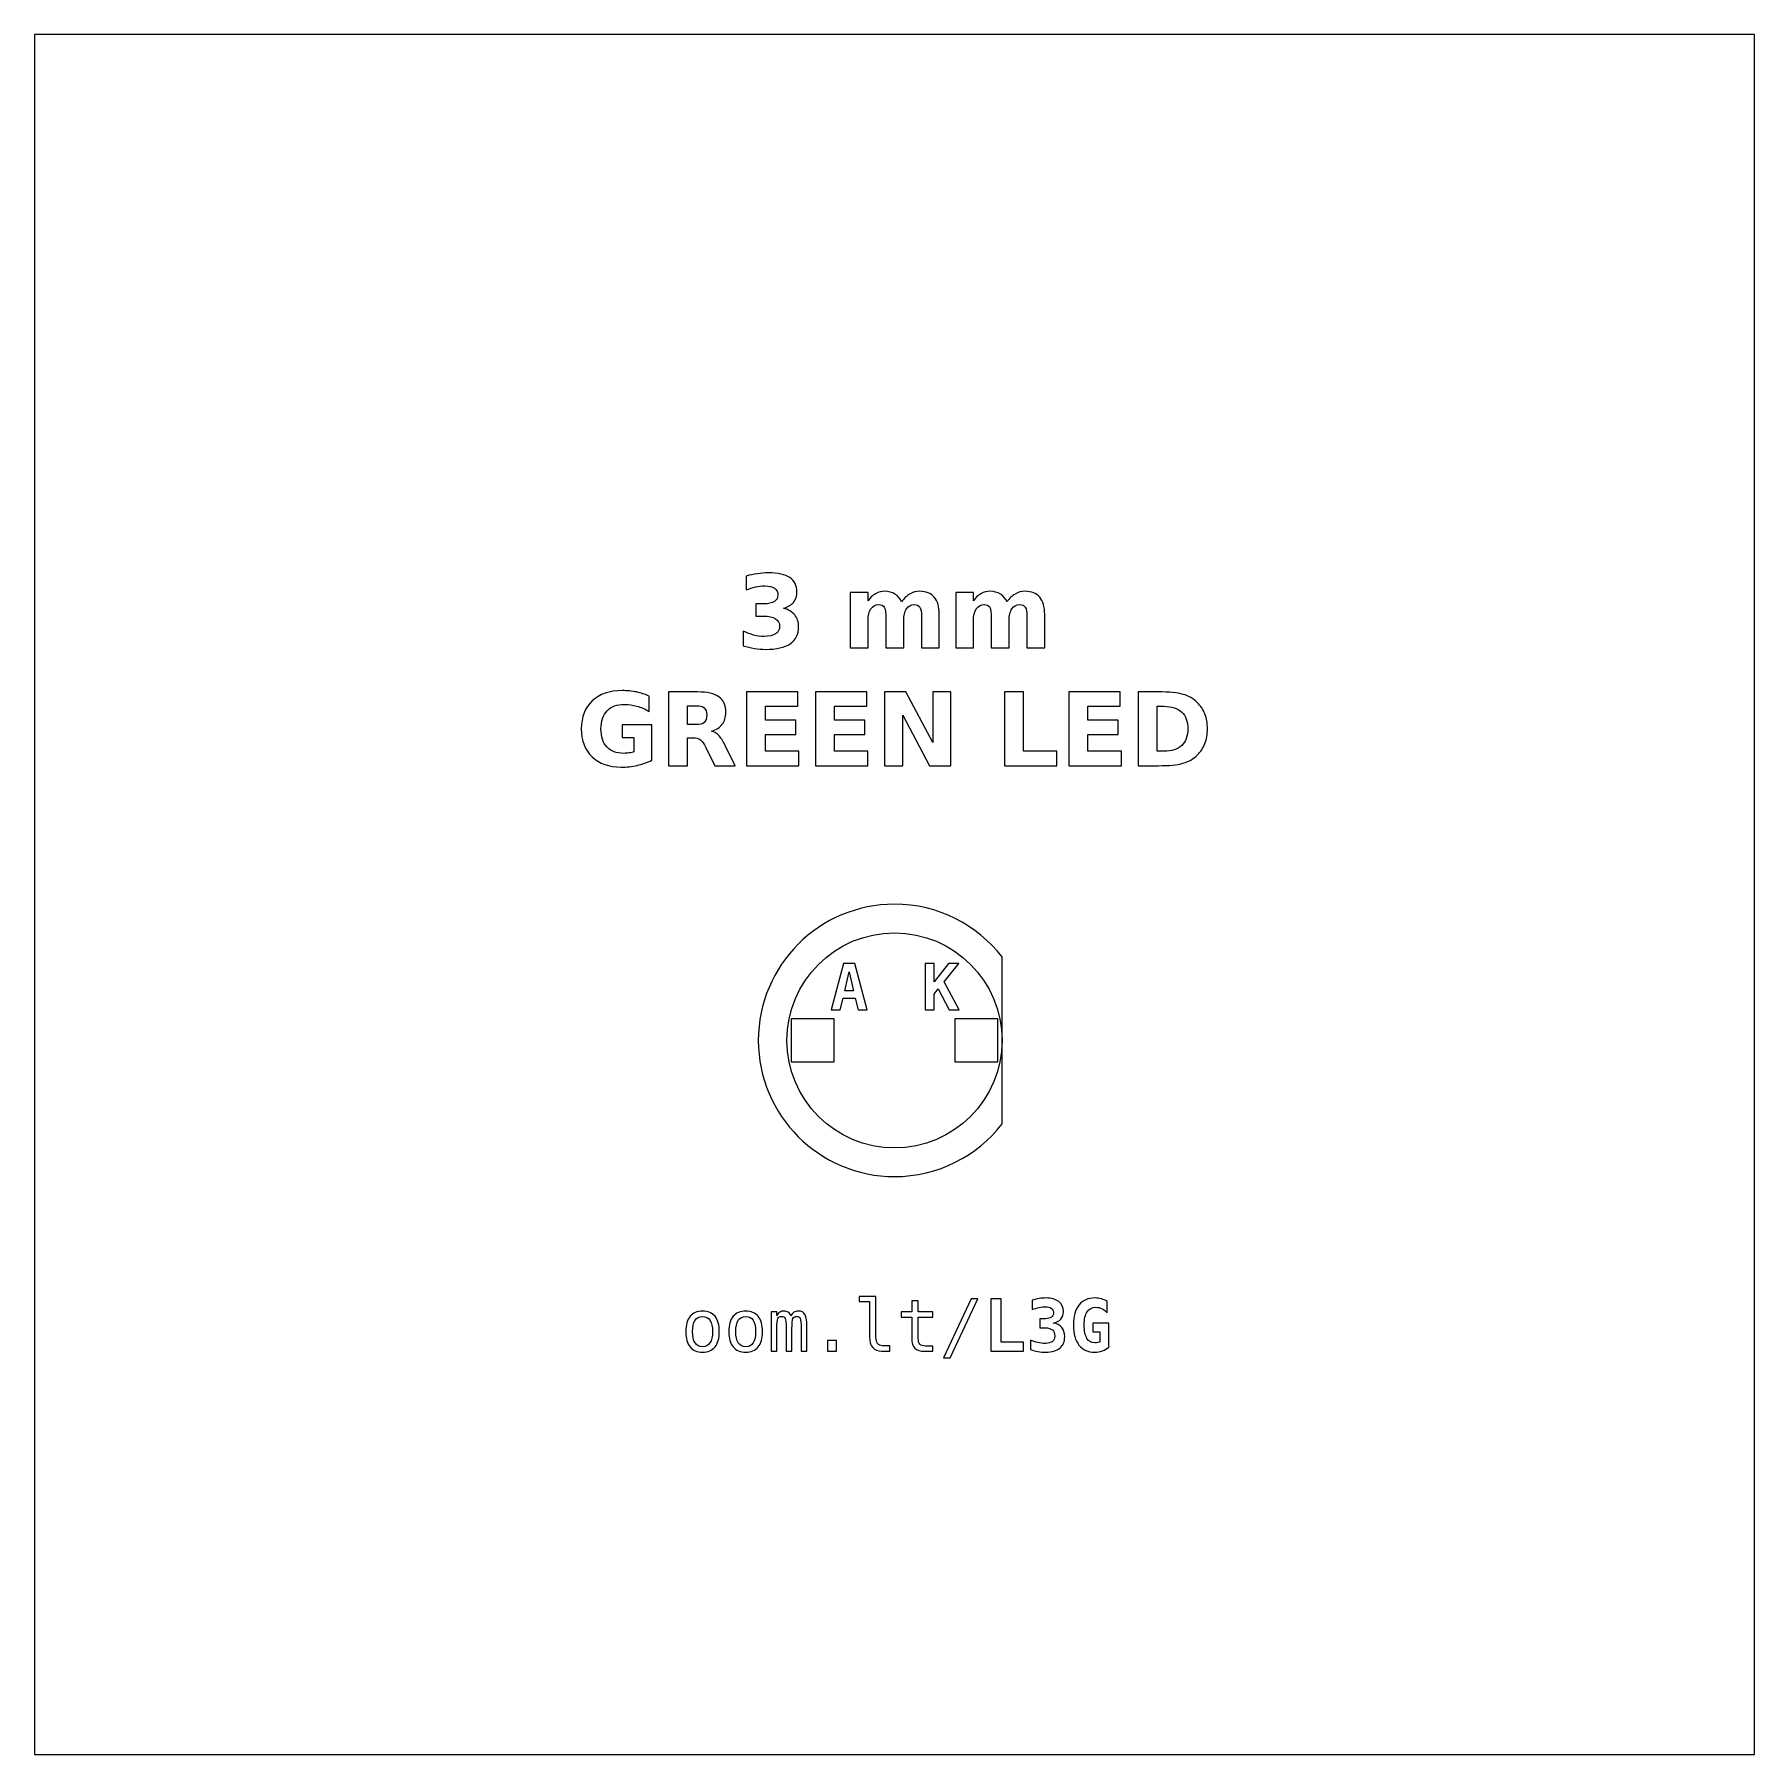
# Model space of a CAD drawing. Header units: centimetres. Extents: x -11.7 to -9.3, y -16.05 to -13.65.
import ezdxf

# ---------------------------------------------------------------- set-up
doc = ezdxf.new("R2010")
doc.units = ezdxf.units.CM
doc.header["$MEASUREMENT"] = 0
doc.layers.add('Layer 1', color=7, linetype='Continuous')

msp = doc.modelspace()

# ---------------------------------------------------------------- linework, layer by layer
at = {"layer": 'Layer 1', "color": 7}
msp.add_lwpolyline([(-11.7, -16.05), (-9.3, -16.05), (-9.3, -13.65), (-11.7, -13.65), (-11.7, -16.05)], close=True, dxfattribs=at)
at = {"layer": 'Layer 1', "color": 7, "lineweight": 20}
for points in [[(-10.64401, -15.08355), (-10.58401, -15.08355), (-10.58401, -15.02355), (-10.64401, -15.02355), (-10.64401, -15.08355)], [(-10.41601, -15.08355), (-10.35601, -15.08355), (-10.35601, -15.02355), (-10.41601, -15.02355), (-10.41601, -15.08355)]]:
    msp.add_lwpolyline(points, close=True, dxfattribs=at)
at = {"layer": 'Layer 1', "color": 250, "lineweight": 20}
msp.add_ellipse((-10.50001, -15.05355), major_axis=(0, 0.15), ratio=1, dxfattribs=at)
at = {"layer": 'Layer 1', "color": 250}
for points, knots in [([(-10.65497, -14.45054), (-10.64805, -14.45233), (-10.64276, -14.45546), (-10.63916, -14.45988), (-10.63916, -14.45988), (-10.63556, -14.46432), (-10.63375, -14.46994), (-10.63375, -14.47679), (-10.63375, -14.47679), (-10.63375, -14.48699), (-10.63766, -14.49475), (-10.64546, -14.50007), (-10.64546, -14.50007), (-10.65327, -14.50536), (-10.66466, -14.50802), (-10.67964, -14.50802), (-10.67964, -14.50802), (-10.68493, -14.50802), (-10.69022, -14.5076), (-10.69554, -14.50675), (-10.69554, -14.50675), (-10.70083, -14.5059), (-10.70607, -14.50461), (-10.71127, -14.50292), (-10.71127, -14.50292), (-10.71127, -14.50292), (-10.71127, -14.48245), (-10.71127, -14.48245), (-10.71127, -14.48245), (-10.70631, -14.48492), (-10.70139, -14.48681), (-10.6965, -14.48808), (-10.6965, -14.48808), (-10.69161, -14.48932), (-10.68679, -14.48996), (-10.68206, -14.48996), (-10.68206, -14.48996), (-10.67503, -14.48996), (-10.66964, -14.48873), (-10.6659, -14.48631), (-10.6659, -14.48631), (-10.66216, -14.48387), (-10.66028, -14.48039), (-10.66028, -14.47582), (-10.66028, -14.47582), (-10.66028, -14.47114), (-10.66221, -14.46759), (-10.66604, -14.46519), (-10.66604, -14.46519), (-10.66988, -14.46277), (-10.67554, -14.46157), (-10.68302, -14.46157), (-10.68302, -14.46157), (-10.68302, -14.46157), (-10.69363, -14.46157), (-10.69363, -14.46157), (-10.69363, -14.46157), (-10.69363, -14.46157), (-10.69363, -14.44447), (-10.69363, -14.44447), (-10.69363, -14.44447), (-10.69363, -14.44447), (-10.68248, -14.44447), (-10.68248, -14.44447), (-10.68248, -14.44447), (-10.6758, -14.44447), (-10.67086, -14.44344), (-10.6676, -14.44134), (-10.6676, -14.44134), (-10.66433, -14.43925), (-10.6627, -14.43608), (-10.6627, -14.43182), (-10.6627, -14.43182), (-10.6627, -14.42787), (-10.66428, -14.42481), (-10.66745, -14.42267), (-10.66745, -14.42267), (-10.67063, -14.42051), (-10.6751, -14.41943), (-10.68088, -14.41943), (-10.68088, -14.41943), (-10.68516, -14.41943), (-10.68947, -14.4199), (-10.69384, -14.42086), (-10.69384, -14.42086), (-10.69819, -14.42182), (-10.70252, -14.42326), (-10.70685, -14.42514), (-10.70685, -14.42514), (-10.70685, -14.42514), (-10.70685, -14.40571), (-10.70685, -14.40571), (-10.70685, -14.40571), (-10.7016, -14.40423), (-10.69643, -14.40313), (-10.69128, -14.4024), (-10.69128, -14.4024), (-10.68613, -14.40167), (-10.6811, -14.40129), (-10.67613, -14.40129), (-10.67613, -14.40129), (-10.66277, -14.40129), (-10.65276, -14.40348), (-10.64612, -14.40788), (-10.64612, -14.40788), (-10.63949, -14.41225), (-10.63618, -14.41886), (-10.63618, -14.42768), (-10.63618, -14.42768), (-10.63618, -14.43368), (-10.63775, -14.43862), (-10.64093, -14.44245), (-10.64093, -14.44245), (-10.6441, -14.44628), (-10.64878, -14.44899), (-10.65497, -14.45054)], [0, 0, 0, 0, 0.0344828, 0.0344828, 0.0344828, 0.0344828, 0.0689655, 0.0689655, 0.0689655, 0.0689655, 0.1034483, 0.1034483, 0.1034483, 0.1034483, 0.137931, 0.137931, 0.137931, 0.137931, 0.1724138, 0.1724138, 0.1724138, 0.1724138, 0.2068966, 0.2068966, 0.2068966, 0.2068966, 0.2413793, 0.2413793, 0.2413793, 0.2413793, 0.2758621, 0.2758621, 0.2758621, 0.2758621, 0.3103448, 0.3103448, 0.3103448, 0.3103448, 0.3448276, 0.3448276, 0.3448276, 0.3448276, 0.3793103, 0.3793103, 0.3793103, 0.3793103, 0.4137931, 0.4137931, 0.4137931, 0.4137931, 0.4482759, 0.4482759, 0.4482759, 0.4482759, 0.4827586, 0.4827586, 0.4827586, 0.4827586, 0.5172414, 0.5172414, 0.5172414, 0.5172414, 0.5517241, 0.5517241, 0.5517241, 0.5517241, 0.5862069, 0.5862069, 0.5862069, 0.5862069, 0.6206897, 0.6206897, 0.6206897, 0.6206897, 0.6551724, 0.6551724, 0.6551724, 0.6551724, 0.6896552, 0.6896552, 0.6896552, 0.6896552, 0.7241379, 0.7241379, 0.7241379, 0.7241379, 0.7586207, 0.7586207, 0.7586207, 0.7586207, 0.7931034, 0.7931034, 0.7931034, 0.7931034, 0.8275862, 0.8275862, 0.8275862, 0.8275862, 0.862069, 0.862069, 0.862069, 0.862069, 0.8965517, 0.8965517, 0.8965517, 0.8965517, 0.9310345, 0.9310345, 0.9310345, 0.9310345, 0.9655172, 0.9655172, 0.9655172, 0.9655172, 1, 1, 1, 1]), ([(-10.49001, -14.44167), (-10.48688, -14.4369), (-10.48319, -14.43325), (-10.47888, -14.43076), (-10.47888, -14.43076), (-10.47458, -14.42824), (-10.46988, -14.427), (-10.46473, -14.427), (-10.46473, -14.427), (-10.45586, -14.427), (-10.44911, -14.42973), (-10.44448, -14.43521), (-10.44448, -14.43521), (-10.43984, -14.44066), (-10.43751, -14.44861), (-10.43751, -14.45903), (-10.43751, -14.45903), (-10.43751, -14.45903), (-10.43751, -14.50602), (-10.43751, -14.50602), (-10.43751, -14.50602), (-10.43751, -14.50602), (-10.46233, -14.50602), (-10.46233, -14.50602), (-10.46233, -14.50602), (-10.46233, -14.50602), (-10.46233, -14.46578), (-10.46233, -14.46578), (-10.46233, -14.46578), (-10.46228, -14.46519), (-10.46226, -14.46458), (-10.46223, -14.46392), (-10.46223, -14.46392), (-10.46221, -14.46329), (-10.46219, -14.46237), (-10.46219, -14.46117), (-10.46219, -14.46117), (-10.46219, -14.45571), (-10.46298, -14.45174), (-10.46461, -14.44929), (-10.46461, -14.44929), (-10.46621, -14.44682), (-10.46879, -14.4456), (-10.47237, -14.4456), (-10.47237, -14.4456), (-10.47707, -14.4456), (-10.48067, -14.44753), (-10.48323, -14.45139), (-10.48323, -14.45139), (-10.48577, -14.45524), (-10.48709, -14.46082), (-10.48719, -14.46813), (-10.48719, -14.46813), (-10.48719, -14.46813), (-10.48719, -14.50602), (-10.48719, -14.50602), (-10.48719, -14.50602), (-10.48719, -14.50602), (-10.512, -14.50602), (-10.512, -14.50602), (-10.512, -14.50602), (-10.512, -14.50602), (-10.512, -14.46578), (-10.512, -14.46578), (-10.512, -14.46578), (-10.512, -14.45724), (-10.51273, -14.45174), (-10.51421, -14.44929), (-10.51421, -14.44929), (-10.51567, -14.44682), (-10.51828, -14.4456), (-10.52204, -14.4456), (-10.52204, -14.4456), (-10.52679, -14.4456), (-10.53044, -14.44755), (-10.533, -14.45143), (-10.533, -14.45143), (-10.53556, -14.45531), (-10.53686, -14.46084), (-10.53686, -14.46806), (-10.53686, -14.46806), (-10.53686, -14.46806), (-10.53686, -14.50602), (-10.53686, -14.50602), (-10.53686, -14.50602), (-10.53686, -14.50602), (-10.56167, -14.50602), (-10.56167, -14.50602), (-10.56167, -14.50602), (-10.56167, -14.50602), (-10.56167, -14.42886), (-10.56167, -14.42886), (-10.56167, -14.42886), (-10.56167, -14.42886), (-10.53686, -14.42886), (-10.53686, -14.42886), (-10.53686, -14.42886), (-10.53686, -14.42886), (-10.53686, -14.44017), (-10.53686, -14.44017), (-10.53686, -14.44017), (-10.53382, -14.43579), (-10.53034, -14.43253), (-10.52641, -14.43031), (-10.52641, -14.43031), (-10.52249, -14.4281), (-10.51816, -14.427), (-10.51343, -14.427), (-10.51343, -14.427), (-10.50812, -14.427), (-10.50339, -14.42829), (-10.49932, -14.43086), (-10.49932, -14.43086), (-10.49523, -14.43344), (-10.49212, -14.43704), (-10.49001, -14.44167)], [0, 0, 0, 0, 0.0344828, 0.0344828, 0.0344828, 0.0344828, 0.0689655, 0.0689655, 0.0689655, 0.0689655, 0.1034483, 0.1034483, 0.1034483, 0.1034483, 0.137931, 0.137931, 0.137931, 0.137931, 0.1724138, 0.1724138, 0.1724138, 0.1724138, 0.2068966, 0.2068966, 0.2068966, 0.2068966, 0.2413793, 0.2413793, 0.2413793, 0.2413793, 0.2758621, 0.2758621, 0.2758621, 0.2758621, 0.3103448, 0.3103448, 0.3103448, 0.3103448, 0.3448276, 0.3448276, 0.3448276, 0.3448276, 0.3793103, 0.3793103, 0.3793103, 0.3793103, 0.4137931, 0.4137931, 0.4137931, 0.4137931, 0.4482759, 0.4482759, 0.4482759, 0.4482759, 0.4827586, 0.4827586, 0.4827586, 0.4827586, 0.5172414, 0.5172414, 0.5172414, 0.5172414, 0.5517241, 0.5517241, 0.5517241, 0.5517241, 0.5862069, 0.5862069, 0.5862069, 0.5862069, 0.6206897, 0.6206897, 0.6206897, 0.6206897, 0.6551724, 0.6551724, 0.6551724, 0.6551724, 0.6896552, 0.6896552, 0.6896552, 0.6896552, 0.7241379, 0.7241379, 0.7241379, 0.7241379, 0.7586207, 0.7586207, 0.7586207, 0.7586207, 0.7931034, 0.7931034, 0.7931034, 0.7931034, 0.8275862, 0.8275862, 0.8275862, 0.8275862, 0.862069, 0.862069, 0.862069, 0.862069, 0.8965517, 0.8965517, 0.8965517, 0.8965517, 0.9310345, 0.9310345, 0.9310345, 0.9310345, 0.9655172, 0.9655172, 0.9655172, 0.9655172, 1, 1, 1, 1]), ([(-10.34297, -14.44167), (-10.33984, -14.4369), (-10.33615, -14.43325), (-10.33184, -14.43076), (-10.33184, -14.43076), (-10.32754, -14.42824), (-10.32284, -14.427), (-10.31769, -14.427), (-10.31769, -14.427), (-10.30882, -14.427), (-10.30207, -14.42973), (-10.29744, -14.43521), (-10.29744, -14.43521), (-10.2928, -14.44066), (-10.29047, -14.44861), (-10.29047, -14.45903), (-10.29047, -14.45903), (-10.29047, -14.45903), (-10.29047, -14.50602), (-10.29047, -14.50602), (-10.29047, -14.50602), (-10.29047, -14.50602), (-10.31529, -14.50602), (-10.31529, -14.50602), (-10.31529, -14.50602), (-10.31529, -14.50602), (-10.31529, -14.46578), (-10.31529, -14.46578), (-10.31529, -14.46578), (-10.31524, -14.46519), (-10.31522, -14.46458), (-10.31519, -14.46392), (-10.31519, -14.46392), (-10.31517, -14.46329), (-10.31515, -14.46237), (-10.31515, -14.46117), (-10.31515, -14.46117), (-10.31515, -14.45571), (-10.31594, -14.45174), (-10.31757, -14.44929), (-10.31757, -14.44929), (-10.31917, -14.44682), (-10.32175, -14.4456), (-10.32533, -14.4456), (-10.32533, -14.4456), (-10.33003, -14.4456), (-10.33363, -14.44753), (-10.33619, -14.45139), (-10.33619, -14.45139), (-10.33873, -14.45524), (-10.34005, -14.46082), (-10.34015, -14.46813), (-10.34015, -14.46813), (-10.34015, -14.46813), (-10.34015, -14.50602), (-10.34015, -14.50602), (-10.34015, -14.50602), (-10.34015, -14.50602), (-10.36496, -14.50602), (-10.36496, -14.50602), (-10.36496, -14.50602), (-10.36496, -14.50602), (-10.36496, -14.46578), (-10.36496, -14.46578), (-10.36496, -14.46578), (-10.36496, -14.45724), (-10.36569, -14.45174), (-10.36717, -14.44929), (-10.36717, -14.44929), (-10.36863, -14.44682), (-10.37124, -14.4456), (-10.375, -14.4456), (-10.375, -14.4456), (-10.37975, -14.4456), (-10.3834, -14.44755), (-10.38596, -14.45143), (-10.38596, -14.45143), (-10.38852, -14.45531), (-10.38982, -14.46084), (-10.38982, -14.46806), (-10.38982, -14.46806), (-10.38982, -14.46806), (-10.38982, -14.50602), (-10.38982, -14.50602), (-10.38982, -14.50602), (-10.38982, -14.50602), (-10.41463, -14.50602), (-10.41463, -14.50602), (-10.41463, -14.50602), (-10.41463, -14.50602), (-10.41463, -14.42886), (-10.41463, -14.42886), (-10.41463, -14.42886), (-10.41463, -14.42886), (-10.38982, -14.42886), (-10.38982, -14.42886), (-10.38982, -14.42886), (-10.38982, -14.42886), (-10.38982, -14.44017), (-10.38982, -14.44017), (-10.38982, -14.44017), (-10.38678, -14.43579), (-10.3833, -14.43253), (-10.37937, -14.43031), (-10.37937, -14.43031), (-10.37545, -14.4281), (-10.37112, -14.427), (-10.36639, -14.427), (-10.36639, -14.427), (-10.36108, -14.427), (-10.35635, -14.42829), (-10.35228, -14.43086), (-10.35228, -14.43086), (-10.34819, -14.43344), (-10.34508, -14.43704), (-10.34297, -14.44167)], [0, 0, 0, 0, 0.0344828, 0.0344828, 0.0344828, 0.0344828, 0.0689655, 0.0689655, 0.0689655, 0.0689655, 0.1034483, 0.1034483, 0.1034483, 0.1034483, 0.137931, 0.137931, 0.137931, 0.137931, 0.1724138, 0.1724138, 0.1724138, 0.1724138, 0.2068966, 0.2068966, 0.2068966, 0.2068966, 0.2413793, 0.2413793, 0.2413793, 0.2413793, 0.2758621, 0.2758621, 0.2758621, 0.2758621, 0.3103448, 0.3103448, 0.3103448, 0.3103448, 0.3448276, 0.3448276, 0.3448276, 0.3448276, 0.3793103, 0.3793103, 0.3793103, 0.3793103, 0.4137931, 0.4137931, 0.4137931, 0.4137931, 0.4482759, 0.4482759, 0.4482759, 0.4482759, 0.4827586, 0.4827586, 0.4827586, 0.4827586, 0.5172414, 0.5172414, 0.5172414, 0.5172414, 0.5517241, 0.5517241, 0.5517241, 0.5517241, 0.5862069, 0.5862069, 0.5862069, 0.5862069, 0.6206897, 0.6206897, 0.6206897, 0.6206897, 0.6551724, 0.6551724, 0.6551724, 0.6551724, 0.6896552, 0.6896552, 0.6896552, 0.6896552, 0.7241379, 0.7241379, 0.7241379, 0.7241379, 0.7586207, 0.7586207, 0.7586207, 0.7586207, 0.7931034, 0.7931034, 0.7931034, 0.7931034, 0.8275862, 0.8275862, 0.8275862, 0.8275862, 0.862069, 0.862069, 0.862069, 0.862069, 0.8965517, 0.8965517, 0.8965517, 0.8965517, 0.9310345, 0.9310345, 0.9310345, 0.9310345, 0.9655172, 0.9655172, 0.9655172, 0.9655172, 1, 1, 1, 1]), ([(-10.83854, -14.66263), (-10.84515, -14.66585), (-10.85201, -14.66825), (-10.85914, -14.66987), (-10.85914, -14.66987), (-10.86627, -14.67147), (-10.8736, -14.67227), (-10.8812, -14.67227), (-10.8812, -14.67227), (-10.89832, -14.67227), (-10.91189, -14.66747), (-10.92191, -14.6579), (-10.92191, -14.6579), (-10.93193, -14.64833), (-10.93694, -14.63535), (-10.93694, -14.61893), (-10.93694, -14.61893), (-10.93694, -14.60235), (-10.93183, -14.58932), (-10.92165, -14.57979), (-10.92165, -14.57979), (-10.91144, -14.57029), (-10.89747, -14.56554), (-10.87974, -14.56554), (-10.87974, -14.56554), (-10.8729, -14.56554), (-10.86634, -14.56618), (-10.86006, -14.56747), (-10.86006, -14.56747), (-10.8538, -14.56876), (-10.84787, -14.57067), (-10.84232, -14.57319), (-10.84232, -14.57319), (-10.84232, -14.57319), (-10.84232, -14.59447), (-10.84232, -14.59447), (-10.84232, -14.59447), (-10.84806, -14.5912), (-10.85378, -14.58878), (-10.85945, -14.58718), (-10.85945, -14.58718), (-10.86511, -14.58556), (-10.8708, -14.58476), (-10.8765, -14.58476), (-10.8765, -14.58476), (-10.88708, -14.58476), (-10.89522, -14.58772), (-10.90093, -14.59362), (-10.90093, -14.59362), (-10.90665, -14.59953), (-10.90952, -14.60797), (-10.90952, -14.61893), (-10.90952, -14.61893), (-10.90952, -14.62982), (-10.90676, -14.63824), (-10.90124, -14.64416), (-10.90124, -14.64416), (-10.89573, -14.65009), (-10.8879, -14.65305), (-10.87774, -14.65305), (-10.87774, -14.65305), (-10.87499, -14.65305), (-10.87243, -14.65289), (-10.87005, -14.65254), (-10.87005, -14.65254), (-10.86768, -14.65218), (-10.86556, -14.65164), (-10.86368, -14.65091), (-10.86368, -14.65091), (-10.86368, -14.65091), (-10.86368, -14.63092), (-10.86368, -14.63092), (-10.86368, -14.63092), (-10.86368, -14.63092), (-10.87986, -14.63092), (-10.87986, -14.63092), (-10.87986, -14.63092), (-10.87986, -14.63092), (-10.87986, -14.61314), (-10.87986, -14.61314), (-10.87986, -14.61314), (-10.87986, -14.61314), (-10.83854, -14.61314), (-10.83854, -14.61314), (-10.83854, -14.61314), (-10.83854, -14.61314), (-10.83854, -14.66263), (-10.83854, -14.66263)], [0, 0, 0, 0, 0.0454545, 0.0454545, 0.0454545, 0.0454545, 0.0909091, 0.0909091, 0.0909091, 0.0909091, 0.1363636, 0.1363636, 0.1363636, 0.1363636, 0.1818182, 0.1818182, 0.1818182, 0.1818182, 0.2272727, 0.2272727, 0.2272727, 0.2272727, 0.2727273, 0.2727273, 0.2727273, 0.2727273, 0.3181818, 0.3181818, 0.3181818, 0.3181818, 0.3636364, 0.3636364, 0.3636364, 0.3636364, 0.4090909, 0.4090909, 0.4090909, 0.4090909, 0.4545455, 0.4545455, 0.4545455, 0.4545455, 0.5, 0.5, 0.5, 0.5, 0.5454545, 0.5454545, 0.5454545, 0.5454545, 0.5909091, 0.5909091, 0.5909091, 0.5909091, 0.6363636, 0.6363636, 0.6363636, 0.6363636, 0.6818182, 0.6818182, 0.6818182, 0.6818182, 0.7272727, 0.7272727, 0.7272727, 0.7272727, 0.7727273, 0.7727273, 0.7727273, 0.7727273, 0.8181818, 0.8181818, 0.8181818, 0.8181818, 0.8636364, 0.8636364, 0.8636364, 0.8636364, 0.9090909, 0.9090909, 0.9090909, 0.9090909, 0.9545455, 0.9545455, 0.9545455, 0.9545455, 1, 1, 1, 1]), ([(-10.78865, -14.63135), (-10.78865, -14.63135), (-10.78865, -14.67027), (-10.78865, -14.67027), (-10.78865, -14.67027), (-10.78865, -14.67027), (-10.81518, -14.67027), (-10.81518, -14.67027), (-10.81518, -14.67027), (-10.81518, -14.67027), (-10.81518, -14.5674), (-10.81518, -14.5674), (-10.81518, -14.5674), (-10.81518, -14.5674), (-10.77466, -14.5674), (-10.77466, -14.5674), (-10.77466, -14.5674), (-10.76111, -14.5674), (-10.75116, -14.56968), (-10.74486, -14.57422), (-10.74486, -14.57422), (-10.73854, -14.57876), (-10.73538, -14.58596), (-10.73538, -14.59579), (-10.73538, -14.59579), (-10.73538, -14.60258), (-10.73703, -14.60818), (-10.7403, -14.61253), (-10.7403, -14.61253), (-10.74359, -14.61691), (-10.74855, -14.62013), (-10.75516, -14.62218), (-10.75516, -14.62218), (-10.75154, -14.62302), (-10.74827, -14.62488), (-10.7454, -14.6278), (-10.7454, -14.6278), (-10.74253, -14.63071), (-10.73964, -14.63513), (-10.7367, -14.64106), (-10.7367, -14.64106), (-10.7367, -14.64106), (-10.72228, -14.67027), (-10.72228, -14.67027), (-10.72228, -14.67027), (-10.72228, -14.67027), (-10.75055, -14.67027), (-10.75055, -14.67027), (-10.75055, -14.67027), (-10.75055, -14.67027), (-10.76309, -14.64471), (-10.76309, -14.64471), (-10.76309, -14.64471), (-10.7656, -14.63958), (-10.76817, -14.63605), (-10.77078, -14.63417), (-10.77078, -14.63417), (-10.77337, -14.63229), (-10.77682, -14.63135), (-10.78115, -14.63135), (-10.78115, -14.63135), (-10.78115, -14.63135), (-10.78865, -14.63135), (-10.78865, -14.63135)], [0, 0, 0, 0, 0.0625, 0.0625, 0.0625, 0.0625, 0.125, 0.125, 0.125, 0.125, 0.1875, 0.1875, 0.1875, 0.1875, 0.25, 0.25, 0.25, 0.25, 0.3125, 0.3125, 0.3125, 0.3125, 0.375, 0.375, 0.375, 0.375, 0.4375, 0.4375, 0.4375, 0.4375, 0.5, 0.5, 0.5, 0.5, 0.5625, 0.5625, 0.5625, 0.5625, 0.625, 0.625, 0.625, 0.625, 0.6875, 0.6875, 0.6875, 0.6875, 0.75, 0.75, 0.75, 0.75, 0.8125, 0.8125, 0.8125, 0.8125, 0.875, 0.875, 0.875, 0.875, 0.9375, 0.9375, 0.9375, 0.9375, 1, 1, 1, 1]), ([(-10.70653, -14.5674), (-10.70653, -14.5674), (-10.63494, -14.5674), (-10.63494, -14.5674), (-10.63494, -14.5674), (-10.63494, -14.5674), (-10.63494, -14.58746), (-10.63494, -14.58746), (-10.63494, -14.58746), (-10.63494, -14.58746), (-10.68, -14.58746), (-10.68, -14.58746), (-10.68, -14.58746), (-10.68, -14.58746), (-10.68, -14.60661), (-10.68, -14.60661), (-10.68, -14.60661), (-10.68, -14.60661), (-10.63765, -14.60661), (-10.63765, -14.60661), (-10.63765, -14.60661), (-10.63765, -14.60661), (-10.63765, -14.62667), (-10.63765, -14.62667), (-10.63765, -14.62667), (-10.63765, -14.62667), (-10.68, -14.62667), (-10.68, -14.62667), (-10.68, -14.62667), (-10.68, -14.62667), (-10.68, -14.65021), (-10.68, -14.65021), (-10.68, -14.65021), (-10.68, -14.65021), (-10.63344, -14.65021), (-10.63344, -14.65021), (-10.63344, -14.65021), (-10.63344, -14.65021), (-10.63344, -14.67027), (-10.63344, -14.67027), (-10.63344, -14.67027), (-10.63344, -14.67027), (-10.70653, -14.67027), (-10.70653, -14.67027), (-10.70653, -14.67027), (-10.70653, -14.67027), (-10.70653, -14.5674), (-10.70653, -14.5674)], [0, 0, 0, 0, 0.0833333, 0.0833333, 0.0833333, 0.0833333, 0.1666667, 0.1666667, 0.1666667, 0.1666667, 0.25, 0.25, 0.25, 0.25, 0.3333333, 0.3333333, 0.3333333, 0.3333333, 0.4166667, 0.4166667, 0.4166667, 0.4166667, 0.5, 0.5, 0.5, 0.5, 0.5833333, 0.5833333, 0.5833333, 0.5833333, 0.6666667, 0.6666667, 0.6666667, 0.6666667, 0.75, 0.75, 0.75, 0.75, 0.8333333, 0.8333333, 0.8333333, 0.8333333, 0.9166667, 0.9166667, 0.9166667, 0.9166667, 1, 1, 1, 1]), ([(-10.61013, -14.5674), (-10.61013, -14.5674), (-10.53854, -14.5674), (-10.53854, -14.5674), (-10.53854, -14.5674), (-10.53854, -14.5674), (-10.53854, -14.58746), (-10.53854, -14.58746), (-10.53854, -14.58746), (-10.53854, -14.58746), (-10.5836, -14.58746), (-10.5836, -14.58746), (-10.5836, -14.58746), (-10.5836, -14.58746), (-10.5836, -14.60661), (-10.5836, -14.60661), (-10.5836, -14.60661), (-10.5836, -14.60661), (-10.54125, -14.60661), (-10.54125, -14.60661), (-10.54125, -14.60661), (-10.54125, -14.60661), (-10.54125, -14.62667), (-10.54125, -14.62667), (-10.54125, -14.62667), (-10.54125, -14.62667), (-10.5836, -14.62667), (-10.5836, -14.62667), (-10.5836, -14.62667), (-10.5836, -14.62667), (-10.5836, -14.65021), (-10.5836, -14.65021), (-10.5836, -14.65021), (-10.5836, -14.65021), (-10.53704, -14.65021), (-10.53704, -14.65021), (-10.53704, -14.65021), (-10.53704, -14.65021), (-10.53704, -14.67027), (-10.53704, -14.67027), (-10.53704, -14.67027), (-10.53704, -14.67027), (-10.61013, -14.67027), (-10.61013, -14.67027), (-10.61013, -14.67027), (-10.61013, -14.67027), (-10.61013, -14.5674), (-10.61013, -14.5674)], [0, 0, 0, 0, 0.0833333, 0.0833333, 0.0833333, 0.0833333, 0.1666667, 0.1666667, 0.1666667, 0.1666667, 0.25, 0.25, 0.25, 0.25, 0.3333333, 0.3333333, 0.3333333, 0.3333333, 0.4166667, 0.4166667, 0.4166667, 0.4166667, 0.5, 0.5, 0.5, 0.5, 0.5833333, 0.5833333, 0.5833333, 0.5833333, 0.6666667, 0.6666667, 0.6666667, 0.6666667, 0.75, 0.75, 0.75, 0.75, 0.8333333, 0.8333333, 0.8333333, 0.8333333, 0.9166667, 0.9166667, 0.9166667, 0.9166667, 1, 1, 1, 1]), ([(-10.51373, -14.5674), (-10.51373, -14.5674), (-10.4841, -14.5674), (-10.4841, -14.5674), (-10.4841, -14.5674), (-10.4841, -14.5674), (-10.44668, -14.63796), (-10.44668, -14.63796), (-10.44668, -14.63796), (-10.44668, -14.63796), (-10.44668, -14.5674), (-10.44668, -14.5674), (-10.44668, -14.5674), (-10.44668, -14.5674), (-10.42154, -14.5674), (-10.42154, -14.5674), (-10.42154, -14.5674), (-10.42154, -14.5674), (-10.42154, -14.67027), (-10.42154, -14.67027), (-10.42154, -14.67027), (-10.42154, -14.67027), (-10.45117, -14.67027), (-10.45117, -14.67027), (-10.45117, -14.67027), (-10.45117, -14.67027), (-10.48859, -14.59971), (-10.48859, -14.59971), (-10.48859, -14.59971), (-10.48859, -14.59971), (-10.48859, -14.67027), (-10.48859, -14.67027), (-10.48859, -14.67027), (-10.48859, -14.67027), (-10.51373, -14.67027), (-10.51373, -14.67027), (-10.51373, -14.67027), (-10.51373, -14.67027), (-10.51373, -14.5674), (-10.51373, -14.5674)], [0, 0, 0, 0, 0.1, 0.1, 0.1, 0.1, 0.2, 0.2, 0.2, 0.2, 0.3, 0.3, 0.3, 0.3, 0.4, 0.4, 0.4, 0.4, 0.5, 0.5, 0.5, 0.5, 0.6, 0.6, 0.6, 0.6, 0.7, 0.7, 0.7, 0.7, 0.8, 0.8, 0.8, 0.8, 0.9, 0.9, 0.9, 0.9, 1, 1, 1, 1]), ([(-10.34651, -14.5674), (-10.34651, -14.5674), (-10.31998, -14.5674), (-10.31998, -14.5674), (-10.31998, -14.5674), (-10.31998, -14.5674), (-10.31998, -14.65021), (-10.31998, -14.65021), (-10.31998, -14.65021), (-10.31998, -14.65021), (-10.27342, -14.65021), (-10.27342, -14.65021), (-10.27342, -14.65021), (-10.27342, -14.65021), (-10.27342, -14.67027), (-10.27342, -14.67027), (-10.27342, -14.67027), (-10.27342, -14.67027), (-10.34651, -14.67027), (-10.34651, -14.67027), (-10.34651, -14.67027), (-10.34651, -14.67027), (-10.34651, -14.5674), (-10.34651, -14.5674)], [0, 0, 0, 0, 0.1666667, 0.1666667, 0.1666667, 0.1666667, 0.3333333, 0.3333333, 0.3333333, 0.3333333, 0.5, 0.5, 0.5, 0.5, 0.6666667, 0.6666667, 0.6666667, 0.6666667, 0.8333333, 0.8333333, 0.8333333, 0.8333333, 1, 1, 1, 1]), ([(-10.2566, -14.5674), (-10.2566, -14.5674), (-10.18501, -14.5674), (-10.18501, -14.5674), (-10.18501, -14.5674), (-10.18501, -14.5674), (-10.18501, -14.58746), (-10.18501, -14.58746), (-10.18501, -14.58746), (-10.18501, -14.58746), (-10.23007, -14.58746), (-10.23007, -14.58746), (-10.23007, -14.58746), (-10.23007, -14.58746), (-10.23007, -14.60661), (-10.23007, -14.60661), (-10.23007, -14.60661), (-10.23007, -14.60661), (-10.18772, -14.60661), (-10.18772, -14.60661), (-10.18772, -14.60661), (-10.18772, -14.60661), (-10.18772, -14.62667), (-10.18772, -14.62667), (-10.18772, -14.62667), (-10.18772, -14.62667), (-10.23007, -14.62667), (-10.23007, -14.62667), (-10.23007, -14.62667), (-10.23007, -14.62667), (-10.23007, -14.65021), (-10.23007, -14.65021), (-10.23007, -14.65021), (-10.23007, -14.65021), (-10.18351, -14.65021), (-10.18351, -14.65021), (-10.18351, -14.65021), (-10.18351, -14.65021), (-10.18351, -14.67027), (-10.18351, -14.67027), (-10.18351, -14.67027), (-10.18351, -14.67027), (-10.2566, -14.67027), (-10.2566, -14.67027), (-10.2566, -14.67027), (-10.2566, -14.67027), (-10.2566, -14.5674), (-10.2566, -14.5674)], [0, 0, 0, 0, 0.0833333, 0.0833333, 0.0833333, 0.0833333, 0.1666667, 0.1666667, 0.1666667, 0.1666667, 0.25, 0.25, 0.25, 0.25, 0.3333333, 0.3333333, 0.3333333, 0.3333333, 0.4166667, 0.4166667, 0.4166667, 0.4166667, 0.5, 0.5, 0.5, 0.5, 0.5833333, 0.5833333, 0.5833333, 0.5833333, 0.6666667, 0.6666667, 0.6666667, 0.6666667, 0.75, 0.75, 0.75, 0.75, 0.8333333, 0.8333333, 0.8333333, 0.8333333, 0.9166667, 0.9166667, 0.9166667, 0.9166667, 1, 1, 1, 1]), ([(-10.1602, -14.5674), (-10.1602, -14.5674), (-10.13221, -14.5674), (-10.13221, -14.5674), (-10.13221, -14.5674), (-10.1166, -14.5674), (-10.10498, -14.56851), (-10.09734, -14.57074), (-10.09734, -14.57074), (-10.08969, -14.57297), (-10.08313, -14.57674), (-10.07765, -14.58208), (-10.07765, -14.58208), (-10.07283, -14.58671), (-10.06926, -14.59207), (-10.0669, -14.59814), (-10.0669, -14.59814), (-10.06458, -14.60418), (-10.0634, -14.61105), (-10.0634, -14.61874), (-10.0634, -14.61874), (-10.0634, -14.6265), (-10.06458, -14.63342), (-10.0669, -14.63951), (-10.0669, -14.63951), (-10.06926, -14.6456), (-10.07283, -14.65096), (-10.07765, -14.65559), (-10.07765, -14.65559), (-10.08318, -14.66093), (-10.08979, -14.6647), (-10.0975, -14.66693), (-10.0975, -14.66693), (-10.10522, -14.66916), (-10.11679, -14.67027), (-10.13221, -14.67027), (-10.13221, -14.67027), (-10.13221, -14.67027), (-10.1602, -14.67027), (-10.1602, -14.67027), (-10.1602, -14.67027), (-10.1602, -14.67027), (-10.1602, -14.5674), (-10.1602, -14.5674)], [0, 0, 0, 0, 0.0909091, 0.0909091, 0.0909091, 0.0909091, 0.1818182, 0.1818182, 0.1818182, 0.1818182, 0.2727273, 0.2727273, 0.2727273, 0.2727273, 0.3636364, 0.3636364, 0.3636364, 0.3636364, 0.4545455, 0.4545455, 0.4545455, 0.4545455, 0.5454545, 0.5454545, 0.5454545, 0.5454545, 0.6363636, 0.6363636, 0.6363636, 0.6363636, 0.7272727, 0.7272727, 0.7272727, 0.7272727, 0.8181818, 0.8181818, 0.8181818, 0.8181818, 0.9090909, 0.9090909, 0.9090909, 0.9090909, 1, 1, 1, 1]), ([(-10.77748, -14.61303), (-10.77193, -14.61303), (-10.76793, -14.61199), (-10.76553, -14.60992), (-10.76553, -14.60992), (-10.76311, -14.60785), (-10.76191, -14.60444), (-10.76191, -14.59971), (-10.76191, -14.59971), (-10.76191, -14.59503), (-10.76311, -14.59167), (-10.76553, -14.58965), (-10.76553, -14.58965), (-10.76793, -14.58763), (-10.77193, -14.58662), (-10.77748, -14.58662), (-10.77748, -14.58662), (-10.77748, -14.58662), (-10.78865, -14.58662), (-10.78865, -14.58662), (-10.78865, -14.58662), (-10.78865, -14.58662), (-10.78865, -14.61303), (-10.78865, -14.61303), (-10.78865, -14.61303), (-10.78865, -14.61303), (-10.77748, -14.61303), (-10.77748, -14.61303)], [0, 0, 0, 0, 0.1428571, 0.1428571, 0.1428571, 0.1428571, 0.2857143, 0.2857143, 0.2857143, 0.2857143, 0.4285714, 0.4285714, 0.4285714, 0.4285714, 0.5714286, 0.5714286, 0.5714286, 0.5714286, 0.7142857, 0.7142857, 0.7142857, 0.7142857, 0.8571429, 0.8571429, 0.8571429, 0.8571429, 1, 1, 1, 1]), ([(-10.13367, -14.58746), (-10.13367, -14.58746), (-10.13367, -14.65021), (-10.13367, -14.65021), (-10.13367, -14.65021), (-10.13367, -14.65021), (-10.12417, -14.65021), (-10.12417, -14.65021), (-10.12417, -14.65021), (-10.11333, -14.65021), (-10.10505, -14.64753), (-10.09934, -14.64214), (-10.09934, -14.64214), (-10.09362, -14.63678), (-10.09075, -14.62897), (-10.09075, -14.61874), (-10.09075, -14.61874), (-10.09075, -14.60853), (-10.0936, -14.60077), (-10.09929, -14.59546), (-10.09929, -14.59546), (-10.10498, -14.59012), (-10.11328, -14.58746), (-10.12417, -14.58746), (-10.12417, -14.58746), (-10.12417, -14.58746), (-10.13367, -14.58746), (-10.13367, -14.58746)], [0, 0, 0, 0, 0.1428571, 0.1428571, 0.1428571, 0.1428571, 0.2857143, 0.2857143, 0.2857143, 0.2857143, 0.4285714, 0.4285714, 0.4285714, 0.4285714, 0.5714286, 0.5714286, 0.5714286, 0.5714286, 0.7142857, 0.7142857, 0.7142857, 0.7142857, 0.8571429, 0.8571429, 0.8571429, 0.8571429, 1, 1, 1, 1]), ([(-10.57107, -14.94639), (-10.57107, -14.94639), (-10.55553, -14.94639), (-10.55553, -14.94639), (-10.55553, -14.94639), (-10.55553, -14.94639), (-10.53817, -15.01068), (-10.53817, -15.01068), (-10.53817, -15.01068), (-10.53817, -15.01068), (-10.55087, -15.01068), (-10.55087, -15.01068), (-10.55087, -15.01068), (-10.55087, -15.01068), (-10.55484, -14.99479), (-10.55484, -14.99479), (-10.55484, -14.99479), (-10.55484, -14.99479), (-10.57184, -14.99479), (-10.57184, -14.99479), (-10.57184, -14.99479), (-10.57184, -14.99479), (-10.57572, -15.01068), (-10.57572, -15.01068), (-10.57572, -15.01068), (-10.57572, -15.01068), (-10.58842, -15.01068), (-10.58842, -15.01068), (-10.58842, -15.01068), (-10.58842, -15.01068), (-10.57107, -14.94639), (-10.57107, -14.94639)], [0, 0, 0, 0, 0.125, 0.125, 0.125, 0.125, 0.25, 0.25, 0.25, 0.25, 0.375, 0.375, 0.375, 0.375, 0.5, 0.5, 0.5, 0.5, 0.625, 0.625, 0.625, 0.625, 0.75, 0.75, 0.75, 0.75, 0.875, 0.875, 0.875, 0.875, 1, 1, 1, 1]), ([(-10.45735, -14.94639), (-10.45735, -14.94639), (-10.44465, -14.94639), (-10.44465, -14.94639), (-10.44465, -14.94639), (-10.44465, -14.94639), (-10.44465, -14.97179), (-10.44465, -14.97179), (-10.44465, -14.97179), (-10.44465, -14.97179), (-10.42475, -14.94639), (-10.42475, -14.94639), (-10.42475, -14.94639), (-10.42475, -14.94639), (-10.41037, -14.94639), (-10.41037, -14.94639), (-10.41037, -14.94639), (-10.41037, -14.94639), (-10.43066, -14.97171), (-10.43066, -14.97171), (-10.43066, -14.97171), (-10.43066, -14.97171), (-10.40964, -15.01068), (-10.40964, -15.01068), (-10.40964, -15.01068), (-10.40964, -15.01068), (-10.42376, -15.01068), (-10.42376, -15.01068), (-10.42376, -15.01068), (-10.42376, -15.01068), (-10.439, -14.98174), (-10.439, -14.98174), (-10.439, -14.98174), (-10.439, -14.98174), (-10.44465, -14.9889), (-10.44465, -14.9889), (-10.44465, -14.9889), (-10.44465, -14.9889), (-10.44465, -15.01068), (-10.44465, -15.01068), (-10.44465, -15.01068), (-10.44465, -15.01068), (-10.45735, -15.01068), (-10.45735, -15.01068), (-10.45735, -15.01068), (-10.45735, -15.01068), (-10.45735, -14.94639), (-10.45735, -14.94639)], [0, 0, 0, 0, 0.0833333, 0.0833333, 0.0833333, 0.0833333, 0.1666667, 0.1666667, 0.1666667, 0.1666667, 0.25, 0.25, 0.25, 0.25, 0.3333333, 0.3333333, 0.3333333, 0.3333333, 0.4166667, 0.4166667, 0.4166667, 0.4166667, 0.5, 0.5, 0.5, 0.5, 0.5833333, 0.5833333, 0.5833333, 0.5833333, 0.6666667, 0.6666667, 0.6666667, 0.6666667, 0.75, 0.75, 0.75, 0.75, 0.8333333, 0.8333333, 0.8333333, 0.8333333, 0.9166667, 0.9166667, 0.9166667, 0.9166667, 1, 1, 1, 1]), ([(-10.56332, -14.95802), (-10.56332, -14.95802), (-10.5693, -14.98433), (-10.5693, -14.98433), (-10.5693, -14.98433), (-10.5693, -14.98433), (-10.55729, -14.98433), (-10.55729, -14.98433), (-10.55729, -14.98433), (-10.55729, -14.98433), (-10.56332, -14.95802), (-10.56332, -14.95802)], [0, 0, 0, 0, 0.3333333, 0.3333333, 0.3333333, 0.3333333, 0.6666667, 0.6666667, 0.6666667, 0.6666667, 1, 1, 1, 1]), ([(-10.76783, -15.43116), (-10.76025, -15.43116), (-10.75445, -15.43361), (-10.75043, -15.43853), (-10.75043, -15.43853), (-10.74641, -15.44345), (-10.7444, -15.45057), (-10.7444, -15.45987), (-10.7444, -15.45987), (-10.7444, -15.46922), (-10.7464, -15.47634), (-10.7504, -15.48124), (-10.7504, -15.48124), (-10.75442, -15.48614), (-10.76022, -15.48859), (-10.76783, -15.48859), (-10.76783, -15.48859), (-10.77543, -15.48859), (-10.78122, -15.48614), (-10.78524, -15.48124), (-10.78524, -15.48124), (-10.78924, -15.47634), (-10.79124, -15.46922), (-10.79124, -15.45987), (-10.79124, -15.45987), (-10.79124, -15.45057), (-10.78924, -15.44345), (-10.78524, -15.43853), (-10.78524, -15.43853), (-10.78122, -15.43361), (-10.77543, -15.43116), (-10.76783, -15.43116)], [0, 0, 0, 0, 0.125, 0.125, 0.125, 0.125, 0.25, 0.25, 0.25, 0.25, 0.375, 0.375, 0.375, 0.375, 0.5, 0.5, 0.5, 0.5, 0.625, 0.625, 0.625, 0.625, 0.75, 0.75, 0.75, 0.75, 0.875, 0.875, 0.875, 0.875, 1, 1, 1, 1]), ([(-10.70762, -15.43116), (-10.70004, -15.43116), (-10.69424, -15.43361), (-10.69022, -15.43853), (-10.69022, -15.43853), (-10.6862, -15.44345), (-10.68419, -15.45057), (-10.68419, -15.45987), (-10.68419, -15.45987), (-10.68419, -15.46922), (-10.68619, -15.47634), (-10.69019, -15.48124), (-10.69019, -15.48124), (-10.69421, -15.48614), (-10.70001, -15.48859), (-10.70762, -15.48859), (-10.70762, -15.48859), (-10.71522, -15.48859), (-10.72101, -15.48614), (-10.72503, -15.48124), (-10.72503, -15.48124), (-10.72903, -15.47634), (-10.73103, -15.46922), (-10.73103, -15.45987), (-10.73103, -15.45987), (-10.73103, -15.45057), (-10.72903, -15.44345), (-10.72503, -15.43853), (-10.72503, -15.43853), (-10.72101, -15.43361), (-10.71522, -15.43116), (-10.70762, -15.43116)], [0, 0, 0, 0, 0.125, 0.125, 0.125, 0.125, 0.25, 0.25, 0.25, 0.25, 0.375, 0.375, 0.375, 0.375, 0.5, 0.5, 0.5, 0.5, 0.625, 0.625, 0.625, 0.625, 0.75, 0.75, 0.75, 0.75, 0.875, 0.875, 0.875, 0.875, 1, 1, 1, 1]), ([(-10.6445, -15.43805), (-10.6434, -15.4357), (-10.64198, -15.43396), (-10.64026, -15.43285), (-10.64026, -15.43285), (-10.63856, -15.43173), (-10.6365, -15.43116), (-10.6341, -15.43116), (-10.6341, -15.43116), (-10.6297, -15.43116), (-10.62659, -15.43286), (-10.62479, -15.43626), (-10.62479, -15.43626), (-10.62298, -15.43967), (-10.62208, -15.44607), (-10.62208, -15.45548), (-10.62208, -15.45548), (-10.62208, -15.45548), (-10.62208, -15.48717), (-10.62208, -15.48717), (-10.62208, -15.48717), (-10.62208, -15.48717), (-10.63028, -15.48717), (-10.63028, -15.48717), (-10.63028, -15.48717), (-10.63028, -15.48717), (-10.63028, -15.45587), (-10.63028, -15.45587), (-10.63028, -15.45587), (-10.63028, -15.44815), (-10.63071, -15.44337), (-10.63158, -15.44148), (-10.63158, -15.44148), (-10.63243, -15.43962), (-10.63401, -15.43868), (-10.6363, -15.43868), (-10.6363, -15.43868), (-10.6389, -15.43868), (-10.64068, -15.43968), (-10.64165, -15.44168), (-10.64165, -15.44168), (-10.6426, -15.44368), (-10.64308, -15.44842), (-10.64308, -15.45587), (-10.64308, -15.45587), (-10.64308, -15.45587), (-10.64308, -15.48717), (-10.64308, -15.48717), (-10.64308, -15.48717), (-10.64308, -15.48717), (-10.65128, -15.48717), (-10.65128, -15.48717), (-10.65128, -15.48717), (-10.65128, -15.48717), (-10.65128, -15.45587), (-10.65128, -15.45587), (-10.65128, -15.45587), (-10.65128, -15.44805), (-10.65175, -15.44323), (-10.65268, -15.44142), (-10.65268, -15.44142), (-10.6536, -15.4396), (-10.65526, -15.43868), (-10.65768, -15.43868), (-10.65768, -15.43868), (-10.66006, -15.43868), (-10.66172, -15.43968), (-10.66263, -15.44168), (-10.66263, -15.44168), (-10.66357, -15.44368), (-10.66403, -15.44842), (-10.66403, -15.45587), (-10.66403, -15.45587), (-10.66403, -15.45587), (-10.66403, -15.48717), (-10.66403, -15.48717), (-10.66403, -15.48717), (-10.66403, -15.48717), (-10.67218, -15.48717), (-10.67218, -15.48717), (-10.67218, -15.48717), (-10.67218, -15.48717), (-10.67218, -15.43248), (-10.67218, -15.43248), (-10.67218, -15.43248), (-10.67218, -15.43248), (-10.66403, -15.43248), (-10.66403, -15.43248), (-10.66403, -15.43248), (-10.66403, -15.43248), (-10.66403, -15.43716), (-10.66403, -15.43716), (-10.66403, -15.43716), (-10.66297, -15.43521), (-10.66162, -15.43373), (-10.66, -15.4327), (-10.66, -15.4327), (-10.6584, -15.43168), (-10.65656, -15.43116), (-10.65451, -15.43116), (-10.65451, -15.43116), (-10.65203, -15.43116), (-10.64998, -15.43173), (-10.64833, -15.43286), (-10.64833, -15.43286), (-10.64668, -15.43401), (-10.64541, -15.43573), (-10.6445, -15.43805)], [0, 0, 0, 0, 0.037037, 0.037037, 0.037037, 0.037037, 0.0740741, 0.0740741, 0.0740741, 0.0740741, 0.1111111, 0.1111111, 0.1111111, 0.1111111, 0.1481481, 0.1481481, 0.1481481, 0.1481481, 0.1851852, 0.1851852, 0.1851852, 0.1851852, 0.2222222, 0.2222222, 0.2222222, 0.2222222, 0.2592593, 0.2592593, 0.2592593, 0.2592593, 0.2962963, 0.2962963, 0.2962963, 0.2962963, 0.3333333, 0.3333333, 0.3333333, 0.3333333, 0.3703704, 0.3703704, 0.3703704, 0.3703704, 0.4074074, 0.4074074, 0.4074074, 0.4074074, 0.4444444, 0.4444444, 0.4444444, 0.4444444, 0.4814815, 0.4814815, 0.4814815, 0.4814815, 0.5185185, 0.5185185, 0.5185185, 0.5185185, 0.5555556, 0.5555556, 0.5555556, 0.5555556, 0.5925926, 0.5925926, 0.5925926, 0.5925926, 0.6296296, 0.6296296, 0.6296296, 0.6296296, 0.6666667, 0.6666667, 0.6666667, 0.6666667, 0.7037037, 0.7037037, 0.7037037, 0.7037037, 0.7407407, 0.7407407, 0.7407407, 0.7407407, 0.7777778, 0.7777778, 0.7777778, 0.7777778, 0.8148148, 0.8148148, 0.8148148, 0.8148148, 0.8518519, 0.8518519, 0.8518519, 0.8518519, 0.8888889, 0.8888889, 0.8888889, 0.8888889, 0.9259259, 0.9259259, 0.9259259, 0.9259259, 0.962963, 0.962963, 0.962963, 0.962963, 1, 1, 1, 1]), ([(-10.52588, -15.46735), (-10.52588, -15.47139), (-10.52514, -15.47442), (-10.52366, -15.47647), (-10.52366, -15.47647), (-10.52218, -15.47852), (-10.51999, -15.47955), (-10.51709, -15.47955), (-10.51709, -15.47955), (-10.51709, -15.47955), (-10.50659, -15.47955), (-10.50659, -15.47955), (-10.50659, -15.47955), (-10.50659, -15.47955), (-10.50659, -15.48717), (-10.50659, -15.48717), (-10.50659, -15.48717), (-10.50659, -15.48717), (-10.51796, -15.48717), (-10.51796, -15.48717), (-10.51796, -15.48717), (-10.52334, -15.48717), (-10.52749, -15.48544), (-10.53044, -15.48199), (-10.53044, -15.48199), (-10.53339, -15.47854), (-10.53486, -15.47365), (-10.53486, -15.46735), (-10.53486, -15.46735), (-10.53486, -15.46735), (-10.53486, -15.41768), (-10.53486, -15.41768), (-10.53486, -15.41768), (-10.53486, -15.41768), (-10.54926, -15.41768), (-10.54926, -15.41768), (-10.54926, -15.41768), (-10.54926, -15.41768), (-10.54926, -15.41065), (-10.54926, -15.41065), (-10.54926, -15.41065), (-10.54926, -15.41065), (-10.52588, -15.41065), (-10.52588, -15.41065), (-10.52588, -15.41065), (-10.52588, -15.41065), (-10.52588, -15.46735), (-10.52588, -15.46735)], [0, 0, 0, 0, 0.0833333, 0.0833333, 0.0833333, 0.0833333, 0.1666667, 0.1666667, 0.1666667, 0.1666667, 0.25, 0.25, 0.25, 0.25, 0.3333333, 0.3333333, 0.3333333, 0.3333333, 0.4166667, 0.4166667, 0.4166667, 0.4166667, 0.5, 0.5, 0.5, 0.5, 0.5833333, 0.5833333, 0.5833333, 0.5833333, 0.6666667, 0.6666667, 0.6666667, 0.6666667, 0.75, 0.75, 0.75, 0.75, 0.8333333, 0.8333333, 0.8333333, 0.8333333, 0.9166667, 0.9166667, 0.9166667, 0.9166667, 1, 1, 1, 1]), ([(-10.46688, -15.41695), (-10.46688, -15.41695), (-10.46688, -15.43248), (-10.46688, -15.43248), (-10.46688, -15.43248), (-10.46688, -15.43248), (-10.44646, -15.43248), (-10.44646, -15.43248), (-10.44646, -15.43248), (-10.44646, -15.43248), (-10.44646, -15.43947), (-10.44646, -15.43947), (-10.44646, -15.43947), (-10.44646, -15.43947), (-10.46688, -15.43947), (-10.46688, -15.43947), (-10.46688, -15.43947), (-10.46688, -15.43947), (-10.46688, -15.46915), (-10.46688, -15.46915), (-10.46688, -15.46915), (-10.46688, -15.47319), (-10.46612, -15.476), (-10.46458, -15.47759), (-10.46458, -15.47759), (-10.46305, -15.47919), (-10.46038, -15.47999), (-10.45658, -15.47999), (-10.45658, -15.47999), (-10.45658, -15.47999), (-10.44646, -15.47999), (-10.44646, -15.47999), (-10.44646, -15.47999), (-10.44646, -15.47999), (-10.44646, -15.48717), (-10.44646, -15.48717), (-10.44646, -15.48717), (-10.44646, -15.48717), (-10.45745, -15.48717), (-10.45745, -15.48717), (-10.45745, -15.48717), (-10.4642, -15.48717), (-10.46895, -15.48582), (-10.47172, -15.48312), (-10.47172, -15.48312), (-10.47448, -15.48042), (-10.47587, -15.47575), (-10.47587, -15.46915), (-10.47587, -15.46915), (-10.47587, -15.46915), (-10.47587, -15.43947), (-10.47587, -15.43947), (-10.47587, -15.43947), (-10.47587, -15.43947), (-10.49047, -15.43947), (-10.49047, -15.43947), (-10.49047, -15.43947), (-10.49047, -15.43947), (-10.49047, -15.43248), (-10.49047, -15.43248), (-10.49047, -15.43248), (-10.49047, -15.43248), (-10.47587, -15.43248), (-10.47587, -15.43248), (-10.47587, -15.43248), (-10.47587, -15.43248), (-10.47587, -15.41695), (-10.47587, -15.41695), (-10.47587, -15.41695), (-10.47587, -15.41695), (-10.46688, -15.41695), (-10.46688, -15.41695)], [0, 0, 0, 0, 0.0555556, 0.0555556, 0.0555556, 0.0555556, 0.1111111, 0.1111111, 0.1111111, 0.1111111, 0.1666667, 0.1666667, 0.1666667, 0.1666667, 0.2222222, 0.2222222, 0.2222222, 0.2222222, 0.2777778, 0.2777778, 0.2777778, 0.2777778, 0.3333333, 0.3333333, 0.3333333, 0.3333333, 0.3888889, 0.3888889, 0.3888889, 0.3888889, 0.4444444, 0.4444444, 0.4444444, 0.4444444, 0.5, 0.5, 0.5, 0.5, 0.5555556, 0.5555556, 0.5555556, 0.5555556, 0.6111111, 0.6111111, 0.6111111, 0.6111111, 0.6666667, 0.6666667, 0.6666667, 0.6666667, 0.7222222, 0.7222222, 0.7222222, 0.7222222, 0.7777778, 0.7777778, 0.7777778, 0.7777778, 0.8333333, 0.8333333, 0.8333333, 0.8333333, 0.8888889, 0.8888889, 0.8888889, 0.8888889, 0.9444444, 0.9444444, 0.9444444, 0.9444444, 1, 1, 1, 1]), ([(-10.39324, -15.41426), (-10.39324, -15.41426), (-10.38395, -15.41426), (-10.38395, -15.41426), (-10.38395, -15.41426), (-10.38395, -15.41426), (-10.42234, -15.49645), (-10.42234, -15.49645), (-10.42234, -15.49645), (-10.42234, -15.49645), (-10.43168, -15.49645), (-10.43168, -15.49645), (-10.43168, -15.49645), (-10.43168, -15.49645), (-10.39324, -15.41426), (-10.39324, -15.41426)], [0, 0, 0, 0, 0.25, 0.25, 0.25, 0.25, 0.5, 0.5, 0.5, 0.5, 0.75, 0.75, 0.75, 0.75, 1, 1, 1, 1]), ([(-10.36547, -15.48717), (-10.36547, -15.48717), (-10.36547, -15.41426), (-10.36547, -15.41426), (-10.36547, -15.41426), (-10.36547, -15.41426), (-10.35106, -15.41426), (-10.35106, -15.41426), (-10.35106, -15.41426), (-10.35106, -15.41426), (-10.35106, -15.47447), (-10.35106, -15.47447), (-10.35106, -15.47447), (-10.35106, -15.47447), (-10.32024, -15.47447), (-10.32024, -15.47447), (-10.32024, -15.47447), (-10.32024, -15.47447), (-10.32024, -15.48717), (-10.32024, -15.48717), (-10.32024, -15.48717), (-10.32024, -15.48717), (-10.36547, -15.48717), (-10.36547, -15.48717)], [0, 0, 0, 0, 0.1666667, 0.1666667, 0.1666667, 0.1666667, 0.3333333, 0.3333333, 0.3333333, 0.3333333, 0.5, 0.5, 0.5, 0.5, 0.6666667, 0.6666667, 0.6666667, 0.6666667, 0.8333333, 0.8333333, 0.8333333, 0.8333333, 1, 1, 1, 1]), ([(-10.28944, -15.45455), (-10.28944, -15.45455), (-10.29715, -15.45455), (-10.29715, -15.45455), (-10.29715, -15.45455), (-10.29715, -15.45455), (-10.29715, -15.44185), (-10.29715, -15.44185), (-10.29715, -15.44185), (-10.29715, -15.44185), (-10.28944, -15.44185), (-10.28944, -15.44185), (-10.28944, -15.44185), (-10.28587, -15.44185), (-10.28309, -15.44115), (-10.28112, -15.43973), (-10.28112, -15.43973), (-10.27915, -15.43832), (-10.27817, -15.43631), (-10.27817, -15.43375), (-10.27817, -15.43375), (-10.27817, -15.43105), (-10.27915, -15.42893), (-10.28112, -15.42741), (-10.28112, -15.42741), (-10.28309, -15.4259), (-10.28587, -15.42515), (-10.28944, -15.42515), (-10.28944, -15.42515), (-10.29217, -15.42515), (-10.2951, -15.4255), (-10.29822, -15.42618), (-10.29822, -15.42618), (-10.30136, -15.42686), (-10.30459, -15.42786), (-10.30794, -15.42916), (-10.30794, -15.42916), (-10.30794, -15.42916), (-10.30794, -15.41608), (-10.30794, -15.41608), (-10.30794, -15.41608), (-10.30459, -15.41506), (-10.30129, -15.4143), (-10.29804, -15.41375), (-10.29804, -15.41375), (-10.29477, -15.41321), (-10.29165, -15.41295), (-10.28865, -15.41295), (-10.28865, -15.41295), (-10.28097, -15.41295), (-10.27499, -15.41463), (-10.2707, -15.41798), (-10.2707, -15.41798), (-10.2664, -15.42133), (-10.26425, -15.42595), (-10.26425, -15.43185), (-10.26425, -15.43185), (-10.26425, -15.43616), (-10.26548, -15.43972), (-10.26797, -15.44247), (-10.26797, -15.44247), (-10.27044, -15.44522), (-10.27397, -15.44702), (-10.27855, -15.44785), (-10.27855, -15.44785), (-10.27335, -15.44877), (-10.26937, -15.45085), (-10.26664, -15.45408), (-10.26664, -15.45408), (-10.2639, -15.45732), (-10.26253, -15.46158), (-10.26253, -15.46685), (-10.26253, -15.46685), (-10.26253, -15.47392), (-10.2648, -15.4793), (-10.26932, -15.48302), (-10.26932, -15.48302), (-10.27385, -15.48674), (-10.28042, -15.48859), (-10.28905, -15.48859), (-10.28905, -15.48859), (-10.29272, -15.48859), (-10.29634, -15.48827), (-10.29991, -15.48765), (-10.29991, -15.48765), (-10.30347, -15.48704), (-10.30689, -15.48614), (-10.31014, -15.48497), (-10.31014, -15.48497), (-10.31014, -15.48497), (-10.31014, -15.47159), (-10.31014, -15.47159), (-10.31014, -15.47159), (-10.30707, -15.47312), (-10.30377, -15.47429), (-10.30022, -15.47509), (-10.30022, -15.47509), (-10.29669, -15.47589), (-10.29295, -15.47629), (-10.28905, -15.47629), (-10.28905, -15.47629), (-10.28514, -15.47629), (-10.28205, -15.47539), (-10.27977, -15.47357), (-10.27977, -15.47357), (-10.27749, -15.47177), (-10.27635, -15.46933), (-10.27635, -15.46627), (-10.27635, -15.46627), (-10.27635, -15.46253), (-10.27749, -15.45963), (-10.27977, -15.4576), (-10.27977, -15.4576), (-10.28205, -15.45557), (-10.28527, -15.45455), (-10.28944, -15.45455)], [0, 0, 0, 0, 0.0344828, 0.0344828, 0.0344828, 0.0344828, 0.0689655, 0.0689655, 0.0689655, 0.0689655, 0.1034483, 0.1034483, 0.1034483, 0.1034483, 0.137931, 0.137931, 0.137931, 0.137931, 0.1724138, 0.1724138, 0.1724138, 0.1724138, 0.2068966, 0.2068966, 0.2068966, 0.2068966, 0.2413793, 0.2413793, 0.2413793, 0.2413793, 0.2758621, 0.2758621, 0.2758621, 0.2758621, 0.3103448, 0.3103448, 0.3103448, 0.3103448, 0.3448276, 0.3448276, 0.3448276, 0.3448276, 0.3793103, 0.3793103, 0.3793103, 0.3793103, 0.4137931, 0.4137931, 0.4137931, 0.4137931, 0.4482759, 0.4482759, 0.4482759, 0.4482759, 0.4827586, 0.4827586, 0.4827586, 0.4827586, 0.5172414, 0.5172414, 0.5172414, 0.5172414, 0.5517241, 0.5517241, 0.5517241, 0.5517241, 0.5862069, 0.5862069, 0.5862069, 0.5862069, 0.6206897, 0.6206897, 0.6206897, 0.6206897, 0.6551724, 0.6551724, 0.6551724, 0.6551724, 0.6896552, 0.6896552, 0.6896552, 0.6896552, 0.7241379, 0.7241379, 0.7241379, 0.7241379, 0.7586207, 0.7586207, 0.7586207, 0.7586207, 0.7931034, 0.7931034, 0.7931034, 0.7931034, 0.8275862, 0.8275862, 0.8275862, 0.8275862, 0.862069, 0.862069, 0.862069, 0.862069, 0.8965517, 0.8965517, 0.8965517, 0.8965517, 0.9310345, 0.9310345, 0.9310345, 0.9310345, 0.9655172, 0.9655172, 0.9655172, 0.9655172, 1, 1, 1, 1]), ([(-10.21344, -15.47399), (-10.21344, -15.47399), (-10.21344, -15.46008), (-10.21344, -15.46008), (-10.21344, -15.46008), (-10.21344, -15.46008), (-10.22331, -15.46008), (-10.22331, -15.46008), (-10.22331, -15.46008), (-10.22331, -15.46008), (-10.22331, -15.44797), (-10.22331, -15.44797), (-10.22331, -15.44797), (-10.22331, -15.44797), (-10.20084, -15.44797), (-10.20084, -15.44797), (-10.20084, -15.44797), (-10.20084, -15.44797), (-10.20084, -15.48137), (-10.20084, -15.48137), (-10.20084, -15.48137), (-10.20361, -15.48374), (-10.20666, -15.48554), (-10.20999, -15.48675), (-10.20999, -15.48675), (-10.21334, -15.48797), (-10.21691, -15.48859), (-10.22071, -15.48859), (-10.22071, -15.48859), (-10.23016, -15.48859), (-10.23744, -15.4853), (-10.2426, -15.47875), (-10.2426, -15.47875), (-10.24775, -15.47219), (-10.25031, -15.46287), (-10.25031, -15.45078), (-10.25031, -15.45078), (-10.25031, -15.43852), (-10.24771, -15.42915), (-10.24253, -15.42266), (-10.24253, -15.42266), (-10.23733, -15.41618), (-10.22983, -15.41295), (-10.22003, -15.41295), (-10.22003, -15.41295), (-10.21709, -15.41295), (-10.21423, -15.41336), (-10.21139, -15.4142), (-10.21139, -15.4142), (-10.20856, -15.41501), (-10.20589, -15.41621), (-10.20342, -15.41778), (-10.20342, -15.41778), (-10.20342, -15.41778), (-10.20342, -15.43375), (-10.20342, -15.43375), (-10.20342, -15.43375), (-10.20544, -15.43115), (-10.20776, -15.42918), (-10.21039, -15.42786), (-10.21039, -15.42786), (-10.21301, -15.42655), (-10.21588, -15.42588), (-10.21901, -15.42588), (-10.21901, -15.42588), (-10.22448, -15.42588), (-10.22858, -15.42795), (-10.23128, -15.43206), (-10.23128, -15.43206), (-10.23398, -15.43618), (-10.23533, -15.44242), (-10.23533, -15.45078), (-10.23533, -15.45078), (-10.23533, -15.4589), (-10.23403, -15.46507), (-10.23143, -15.4693), (-10.23143, -15.4693), (-10.22881, -15.47354), (-10.22503, -15.47565), (-10.22004, -15.47565), (-10.22004, -15.47565), (-10.21854, -15.47565), (-10.21724, -15.47552), (-10.21613, -15.47524), (-10.21613, -15.47524), (-10.21503, -15.47497), (-10.21413, -15.47455), (-10.21344, -15.47399)], [0, 0, 0, 0, 0.0454545, 0.0454545, 0.0454545, 0.0454545, 0.0909091, 0.0909091, 0.0909091, 0.0909091, 0.1363636, 0.1363636, 0.1363636, 0.1363636, 0.1818182, 0.1818182, 0.1818182, 0.1818182, 0.2272727, 0.2272727, 0.2272727, 0.2272727, 0.2727273, 0.2727273, 0.2727273, 0.2727273, 0.3181818, 0.3181818, 0.3181818, 0.3181818, 0.3636364, 0.3636364, 0.3636364, 0.3636364, 0.4090909, 0.4090909, 0.4090909, 0.4090909, 0.4545455, 0.4545455, 0.4545455, 0.4545455, 0.5, 0.5, 0.5, 0.5, 0.5454545, 0.5454545, 0.5454545, 0.5454545, 0.5909091, 0.5909091, 0.5909091, 0.5909091, 0.6363636, 0.6363636, 0.6363636, 0.6363636, 0.6818182, 0.6818182, 0.6818182, 0.6818182, 0.7272727, 0.7272727, 0.7272727, 0.7272727, 0.7727273, 0.7727273, 0.7727273, 0.7727273, 0.8181818, 0.8181818, 0.8181818, 0.8181818, 0.8636364, 0.8636364, 0.8636364, 0.8636364, 0.9090909, 0.9090909, 0.9090909, 0.9090909, 0.9545455, 0.9545455, 0.9545455, 0.9545455, 1, 1, 1, 1]), ([(-10.76783, -15.43878), (-10.7724, -15.43878), (-10.77585, -15.44055), (-10.7782, -15.4441), (-10.7782, -15.4441), (-10.78055, -15.44765), (-10.78172, -15.45292), (-10.78172, -15.45987), (-10.78172, -15.45987), (-10.78172, -15.4668), (-10.78055, -15.47205), (-10.7782, -15.47562), (-10.7782, -15.47562), (-10.77585, -15.47919), (-10.7724, -15.48097), (-10.76783, -15.48097), (-10.76783, -15.48097), (-10.76325, -15.48097), (-10.75978, -15.47919), (-10.75743, -15.47562), (-10.75743, -15.47562), (-10.75508, -15.47205), (-10.75392, -15.4668), (-10.75392, -15.45987), (-10.75392, -15.45987), (-10.75392, -15.45292), (-10.75508, -15.44765), (-10.75743, -15.4441), (-10.75743, -15.4441), (-10.75978, -15.44055), (-10.76325, -15.43878), (-10.76783, -15.43878)], [0, 0, 0, 0, 0.125, 0.125, 0.125, 0.125, 0.25, 0.25, 0.25, 0.25, 0.375, 0.375, 0.375, 0.375, 0.5, 0.5, 0.5, 0.5, 0.625, 0.625, 0.625, 0.625, 0.75, 0.75, 0.75, 0.75, 0.875, 0.875, 0.875, 0.875, 1, 1, 1, 1]), ([(-10.70762, -15.43878), (-10.71219, -15.43878), (-10.71564, -15.44055), (-10.71799, -15.4441), (-10.71799, -15.4441), (-10.72034, -15.44765), (-10.72151, -15.45292), (-10.72151, -15.45987), (-10.72151, -15.45987), (-10.72151, -15.4668), (-10.72034, -15.47205), (-10.71799, -15.47562), (-10.71799, -15.47562), (-10.71564, -15.47919), (-10.71219, -15.48097), (-10.70762, -15.48097), (-10.70762, -15.48097), (-10.70304, -15.48097), (-10.69957, -15.47919), (-10.69722, -15.47562), (-10.69722, -15.47562), (-10.69487, -15.47205), (-10.69371, -15.4668), (-10.69371, -15.45987), (-10.69371, -15.45987), (-10.69371, -15.45292), (-10.69487, -15.44765), (-10.69722, -15.4441), (-10.69722, -15.4441), (-10.69957, -15.44055), (-10.70304, -15.43878), (-10.70762, -15.43878)], [0, 0, 0, 0, 0.125, 0.125, 0.125, 0.125, 0.25, 0.25, 0.25, 0.25, 0.375, 0.375, 0.375, 0.375, 0.5, 0.5, 0.5, 0.5, 0.625, 0.625, 0.625, 0.625, 0.75, 0.75, 0.75, 0.75, 0.875, 0.875, 0.875, 0.875, 1, 1, 1, 1]), ([(-10.5934, -15.47227), (-10.5934, -15.47227), (-10.5811, -15.47227), (-10.5811, -15.47227), (-10.5811, -15.47227), (-10.5811, -15.47227), (-10.5811, -15.48717), (-10.5811, -15.48717), (-10.5811, -15.48717), (-10.5811, -15.48717), (-10.5934, -15.48717), (-10.5934, -15.48717), (-10.5934, -15.48717), (-10.5934, -15.48717), (-10.5934, -15.47227), (-10.5934, -15.47227)], [0, 0, 0, 0, 0.25, 0.25, 0.25, 0.25, 0.5, 0.5, 0.5, 0.5, 0.75, 0.75, 0.75, 0.75, 1, 1, 1, 1])]:
    msp.add_open_spline(points, degree=3, knots=knots, dxfattribs=at)
at = {"layer": 'Layer 1', "color": 250, "lineweight": 20}
msp.add_open_spline([(-10.50001, -14.86355), (-10.43904, -14.86355), (-10.38478, -14.89228), (-10.35001, -14.93694), (-10.35001, -14.93694), (-10.35001, -14.93694), (-10.35001, -15.17016), (-10.35001, -15.17016), (-10.35001, -15.17016), (-10.38478, -15.21482), (-10.43904, -15.24355), (-10.50001, -15.24355), (-10.50001, -15.24355), (-10.60493, -15.24355), (-10.69001, -15.15847), (-10.69001, -15.05355), (-10.69001, -15.05355), (-10.69001, -14.94863), (-10.60493, -14.86355), (-10.50001, -14.86355)], degree=3, knots=[0, 0, 0, 0, 0.2, 0.2, 0.2, 0.2, 0.4, 0.4, 0.4, 0.4, 0.6, 0.6, 0.6, 0.6, 0.8, 0.8, 0.8, 0.8, 1, 1, 1, 1], dxfattribs=at)

doc.saveas('drawing.dxf')
